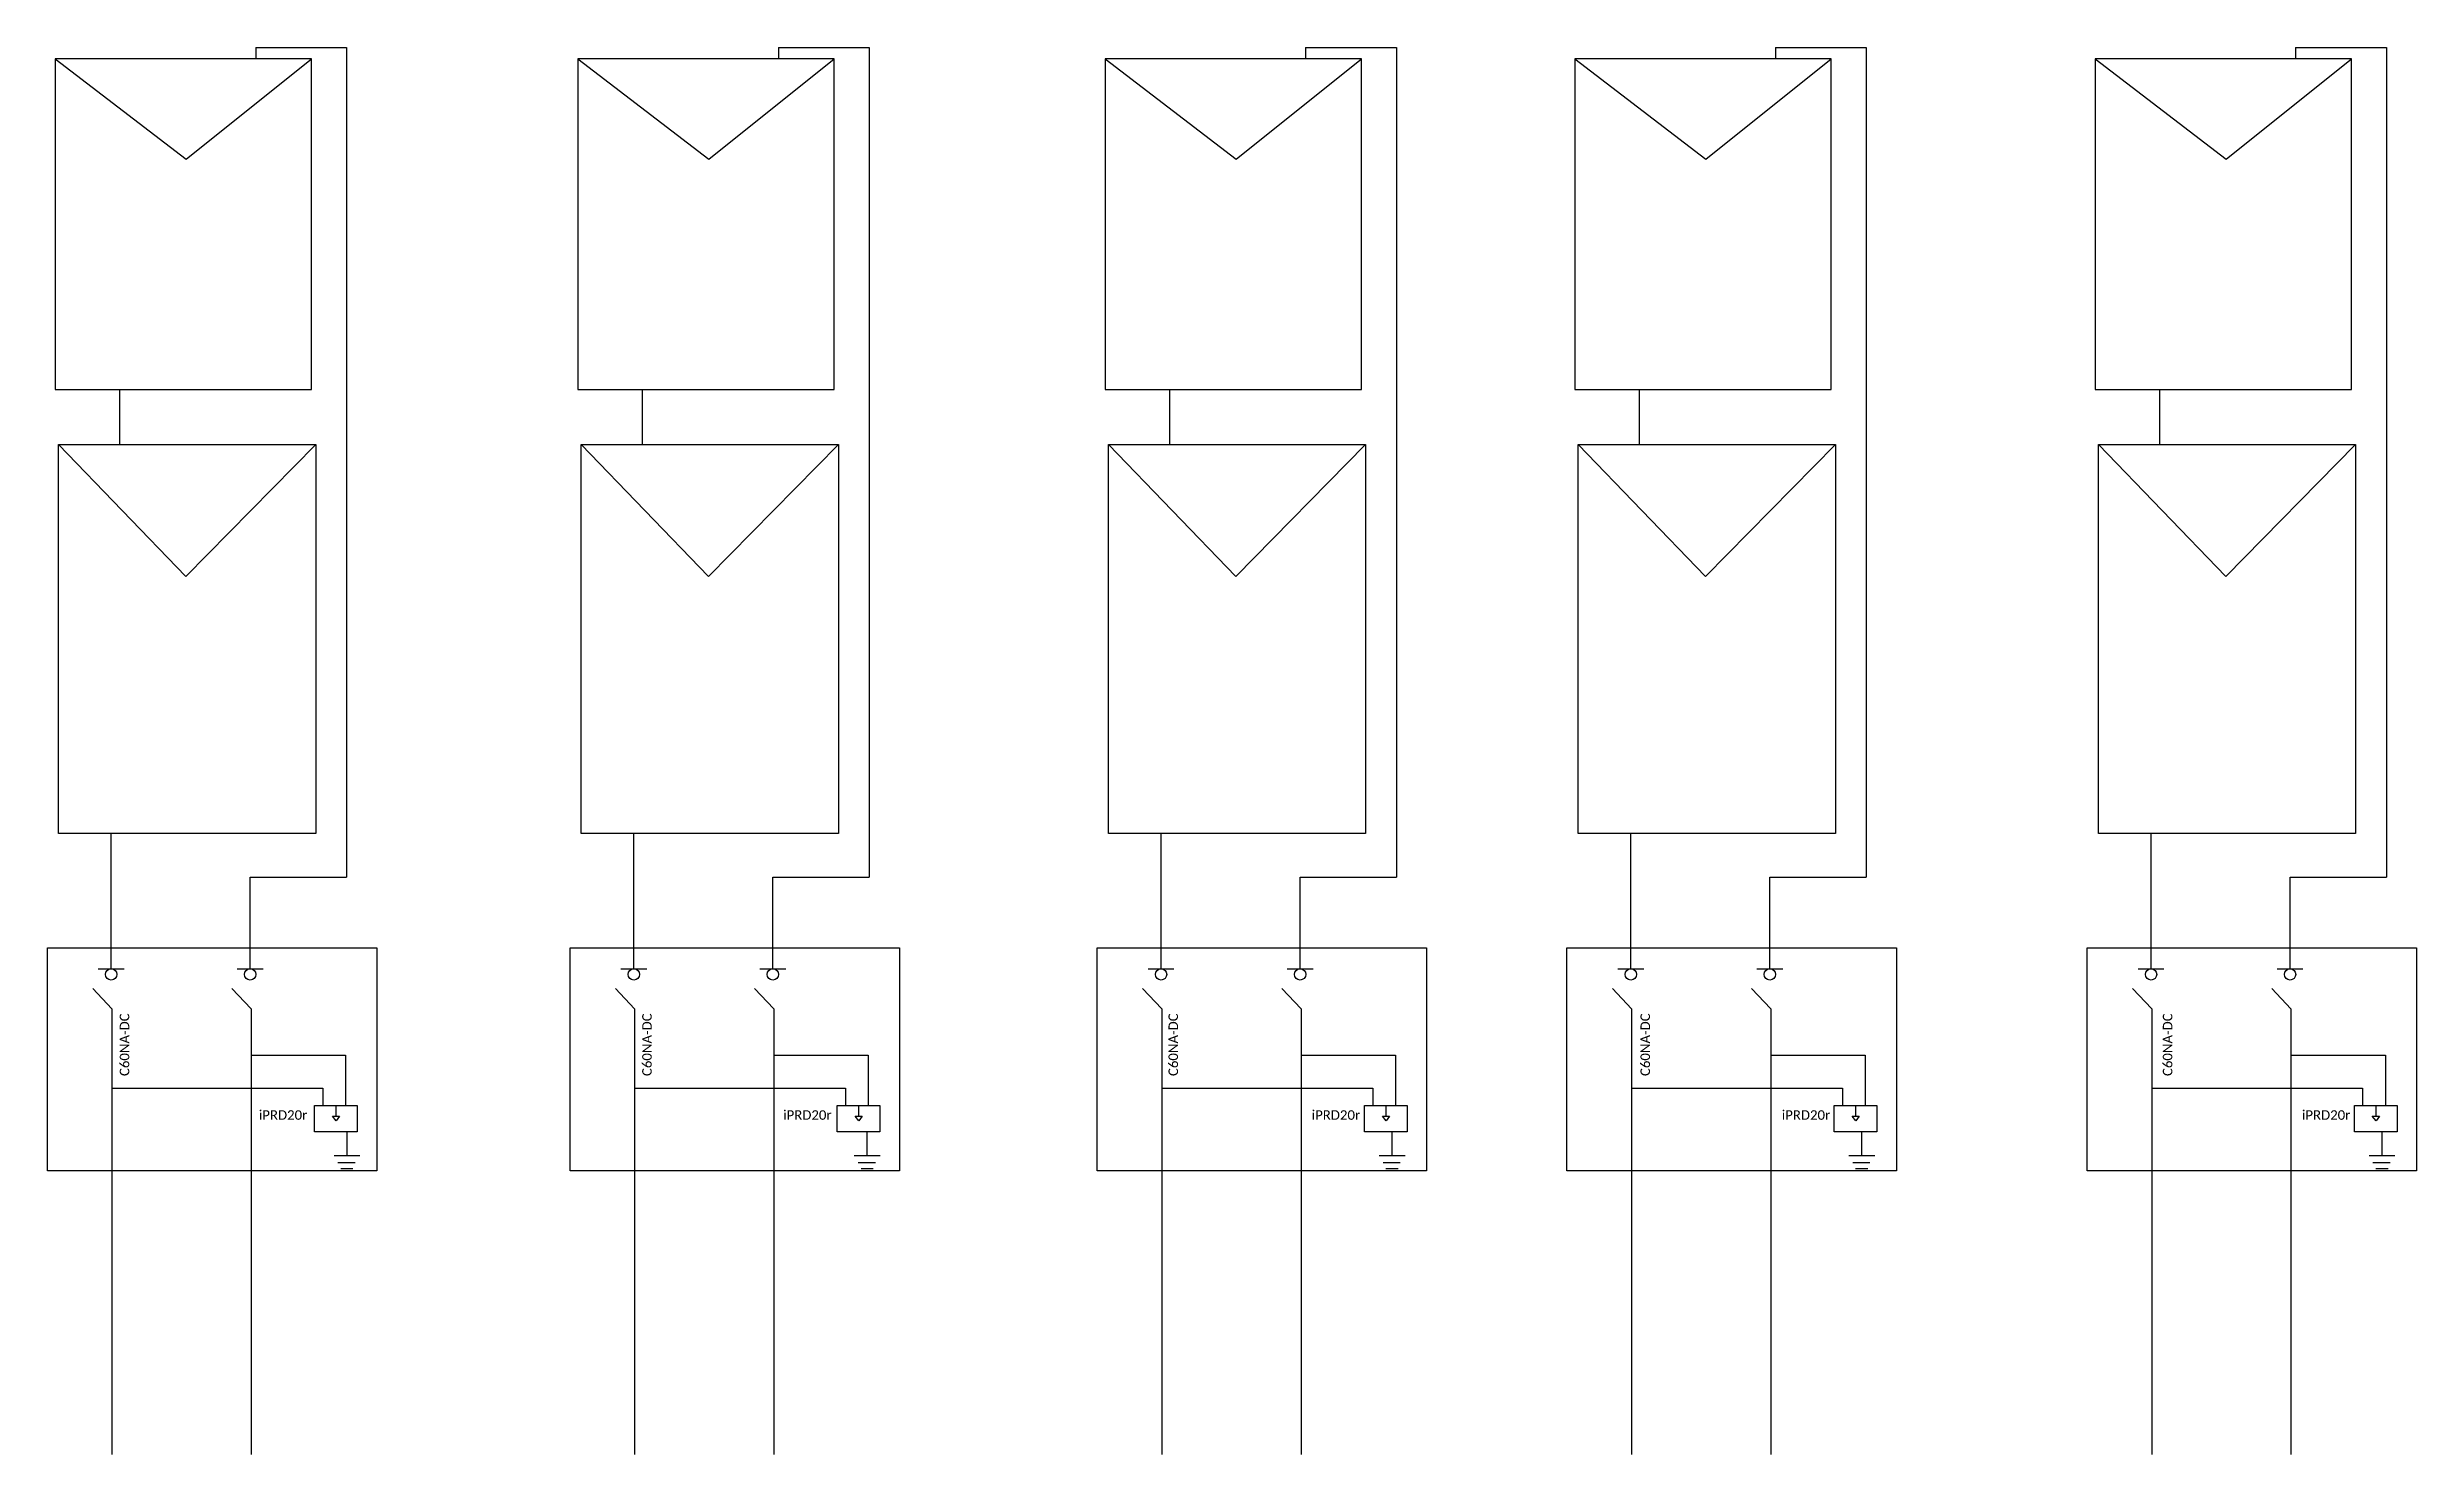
# Model space of a CAD drawing. Header units: inches. Extents: x 355 to 1848, y 183 to 399.
# Drawn here: x 1271.07 to 1316.77, y 349.49 to 376.63 of the extents above; entities that cross this region are included whole.
import ezdxf

# ---------------------------------------------------------------- set-up
doc = ezdxf.new("R2010")
doc.units = ezdxf.units.IN
doc.header["$MEASUREMENT"] = 0
doc.styles.get("Standard").update_dxf_attribs({"font": 'arial.ttf'})

msp = doc.modelspace()

# ---------------------------------------------------------------- texts
at = {"char_height": 0.2, "attachment_point": 1, "rotation": 90}
for insert in [(1272.461, 356.794), (1282.539, 356.794), (1292.69, 356.794), (1301.794, 356.794), (1311.87, 356.794)]:
    msp.add_mtext_dynamic_manual_height_columns('{\\fCalibri|b0|i0|c0|p34;\\H0.91667x;\\C5;C60NA-DC}', width=1.31569, gutter_width=1, heights=[0], dxfattribs=dict(at, insert=insert))
at = {"char_height": 0.2, "attachment_point": 1}
for insert in [(1275.145, 356.134), (1285.258, 356.134), (1295.453, 356.134), (1304.52, 356.134), (1314.554, 356.134)]:
    msp.add_mtext_dynamic_manual_height_columns('{\\fCalibri|b0|i0|c0|p34;\\H0.91667x;\\C3;iPRD20r}', width=0.98739, gutter_width=1, heights=[0], dxfattribs=dict(at, insert=insert))

# ---------------------------------------------------------------- linework, layer by layer
at = {"color": 242, "true_color": 0xcd2027}
for p, q in [((1275.084, 376.63), (1275.084, 376.407)), ((1275.084, 376.63), (1276.835, 376.63)), ((1276.835, 376.63), (1276.835, 360.627)), ((1285.166, 376.63), (1285.166, 376.407)), ((1285.166, 376.63), (1286.917, 376.63)), ((1286.917, 376.63), (1286.917, 360.627)), ((1295.336, 376.63), (1295.336, 376.407)), ((1295.336, 376.63), (1297.087, 376.63)), ((1297.087, 376.63), (1297.087, 360.627)), ((1304.396, 376.63), (1304.396, 376.407)), ((1304.396, 376.63), (1306.147, 376.63)), ((1306.147, 376.63), (1306.147, 360.627)), ((1314.431, 376.63), (1314.431, 376.407)), ((1314.431, 376.63), (1316.182, 376.63)), ((1316.182, 376.63), (1316.182, 360.627)), ((1274.977, 358.864), (1274.977, 360.627)), ((1274.977, 360.627), (1276.835, 360.627)), ((1285.059, 358.864), (1285.059, 360.627)), ((1285.059, 360.627), (1286.917, 360.627)), ((1295.229, 358.864), (1295.229, 360.627)), ((1295.229, 360.627), (1297.087, 360.627)), ((1304.289, 358.864), (1304.289, 360.627)), ((1304.289, 360.627), (1306.147, 360.627)), ((1314.324, 358.864), (1314.324, 360.627)), ((1314.324, 360.627), (1316.182, 360.627)), ((1274.624, 358.484), (1274.995, 358.088)), ((1284.706, 358.484), (1285.077, 358.088)), ((1294.876, 358.484), (1295.247, 358.088)), ((1303.936, 358.484), (1304.307, 358.088)), ((1313.971, 358.484), (1314.342, 358.088))]:
    msp.add_line(p, q, dxfattribs=at)
for p, q in [((1271.218, 376.407), (1273.745, 374.474)), ((1273.745, 374.474), (1276.16, 376.407)), ((1281.3, 376.407), (1283.826, 374.474)), ((1283.826, 374.474), (1286.242, 376.407)), ((1291.47, 376.407), (1293.997, 374.474)), ((1293.997, 374.474), (1296.412, 376.407)), ((1300.53, 376.407), (1303.057, 374.474)), ((1303.057, 374.474), (1305.472, 376.407)), ((1310.565, 376.407), (1313.092, 374.474)), ((1313.092, 374.474), (1315.507, 376.407)), ((1271.282, 368.974), (1273.737, 366.424)), ((1273.737, 366.424), (1276.241, 368.974)), ((1281.364, 368.974), (1283.819, 366.424)), ((1283.819, 366.424), (1286.323, 368.974)), ((1291.534, 368.974), (1293.989, 366.424)), ((1293.989, 366.424), (1296.493, 368.974)), ((1300.594, 368.974), (1303.049, 366.424)), ((1303.049, 366.424), (1305.553, 368.974)), ((1310.63, 368.974), (1313.084, 366.424)), ((1313.084, 366.424), (1315.588, 368.974)), ((1272.047, 358.864), (1272.296, 358.864)), ((1272.296, 358.864), (1272.544, 358.864)), ((1274.728, 358.864), (1274.977, 358.864)), ((1274.977, 358.864), (1275.226, 358.864)), ((1282.129, 358.864), (1282.377, 358.864)), ((1282.377, 358.864), (1282.626, 358.864)), ((1284.81, 358.864), (1285.059, 358.864)), ((1285.059, 358.864), (1285.308, 358.864)), ((1292.299, 358.864), (1292.547, 358.864)), ((1292.547, 358.864), (1292.796, 358.864)), ((1294.98, 358.864), (1295.229, 358.864)), ((1295.229, 358.864), (1295.478, 358.864)), ((1301.359, 358.864), (1301.608, 358.864)), ((1301.608, 358.864), (1301.857, 358.864)), ((1304.04, 358.864), (1304.289, 358.864)), ((1304.289, 358.864), (1304.538, 358.864)), ((1311.394, 358.864), (1311.643, 358.864)), ((1311.643, 358.864), (1311.892, 358.864)), ((1314.076, 358.864), (1314.324, 358.864)), ((1314.324, 358.864), (1314.573, 358.864)), ((1276.564, 356.023), (1276.7, 356.023)), ((1276.635, 355.93), (1276.564, 356.023)), ((1276.629, 356.225), (1276.629, 356.023)), ((1276.7, 356.023), (1276.635, 355.93)), ((1286.645, 356.023), (1286.782, 356.023)), ((1286.716, 355.93), (1286.645, 356.023)), ((1286.711, 356.225), (1286.711, 356.023)), ((1286.782, 356.023), (1286.716, 355.93)), ((1296.815, 356.023), (1296.952, 356.023)), ((1296.887, 355.93), (1296.815, 356.023)), ((1296.881, 356.225), (1296.881, 356.023)), ((1296.952, 356.023), (1296.887, 355.93)), ((1305.876, 356.023), (1306.012, 356.023)), ((1305.947, 355.93), (1305.876, 356.023)), ((1305.941, 356.225), (1305.941, 356.023)), ((1306.012, 356.023), (1305.947, 355.93)), ((1315.911, 356.023), (1316.048, 356.023)), ((1315.982, 355.93), (1315.911, 356.023)), ((1315.976, 356.225), (1315.976, 356.023)), ((1316.048, 356.023), (1315.982, 355.93)), ((1276.845, 355.259), (1276.845, 355.717)), ((1286.879, 355.259), (1286.879, 355.717)), ((1297.003, 355.259), (1297.003, 355.717)), ((1306.064, 355.259), (1306.064, 355.717)), ((1316.099, 355.259), (1316.099, 355.717)), ((1276.595, 355.259), (1276.845, 355.259)), ((1276.669, 355.129), (1277.002, 355.129)), ((1276.845, 355.259), (1277.094, 355.259)), ((1286.63, 355.259), (1286.879, 355.259)), ((1286.704, 355.129), (1287.036, 355.129)), ((1286.879, 355.259), (1287.129, 355.259)), ((1296.754, 355.259), (1297.003, 355.259)), ((1296.828, 355.129), (1297.16, 355.129)), ((1297.003, 355.259), (1297.253, 355.259)), ((1305.814, 355.259), (1306.064, 355.259)), ((1305.888, 355.129), (1306.221, 355.129)), ((1306.064, 355.259), (1306.313, 355.259)), ((1315.849, 355.259), (1316.099, 355.259)), ((1315.923, 355.129), (1316.256, 355.129)), ((1316.099, 355.259), (1316.348, 355.259)), ((1276.726, 355.012), (1276.96, 355.012)), ((1286.761, 355.012), (1286.995, 355.012)), ((1296.885, 355.012), (1297.118, 355.012)), ((1305.945, 355.012), (1306.179, 355.012)), ((1315.98, 355.012), (1316.214, 355.012))]:
    msp.add_line(p, q)
at = {"color": 5}
for p, q in [((1272.462, 368.974), (1272.462, 370.034)), ((1282.544, 368.974), (1282.544, 370.034)), ((1292.714, 368.974), (1292.714, 370.034)), ((1301.774, 368.974), (1301.774, 370.034)), ((1311.809, 368.974), (1311.809, 370.034)), ((1271.94, 358.484), (1272.311, 358.088)), ((1282.022, 358.484), (1282.393, 358.088)), ((1292.192, 358.484), (1292.563, 358.088)), ((1301.252, 358.484), (1301.623, 358.088)), ((1311.287, 358.484), (1311.658, 358.088)), ((1272.311, 356.562), (1276.377, 356.562)), ((1276.377, 356.562), (1276.377, 356.225)), ((1282.393, 356.562), (1286.459, 356.562)), ((1286.459, 356.562), (1286.459, 356.225)), ((1292.563, 356.562), (1296.629, 356.562)), ((1296.629, 356.562), (1296.629, 356.225)), ((1301.623, 356.562), (1305.689, 356.562)), ((1305.689, 356.562), (1305.689, 356.225)), ((1311.658, 356.562), (1315.724, 356.562)), ((1315.724, 356.562), (1315.724, 356.225))]:
    msp.add_line(p, q, dxfattribs=at)
at = {"color": 177, "true_color": 0x293189}
for p, q in [((1272.296, 358.864), (1272.296, 361.471)), ((1282.377, 358.864), (1282.377, 361.471)), ((1292.547, 358.864), (1292.547, 361.471)), ((1301.608, 358.864), (1301.608, 361.471)), ((1311.643, 358.864), (1311.643, 361.471)), ((1272.311, 358.088), (1272.311, 349.494)), ((1282.393, 358.088), (1282.393, 349.494)), ((1292.563, 358.088), (1292.563, 349.494)), ((1301.623, 358.088), (1301.623, 349.494)), ((1311.658, 358.088), (1311.658, 349.494))]:
    msp.add_line(p, q, dxfattribs=at)
at = {"color": 244, "true_color": 0x991b1e}
for p, q in [((1274.995, 358.088), (1274.995, 349.494)), ((1285.077, 358.088), (1285.077, 349.494)), ((1295.247, 358.088), (1295.247, 349.494)), ((1304.307, 358.088), (1304.307, 349.494)), ((1314.342, 358.088), (1314.342, 349.494))]:
    msp.add_line(p, q, dxfattribs=at)
at = {"color": 1}
for p, q in [((1274.995, 357.195), (1276.816, 357.195)), ((1276.816, 357.195), (1276.816, 356.225)), ((1285.077, 357.195), (1286.898, 357.195)), ((1286.898, 357.195), (1286.898, 356.225)), ((1295.247, 357.195), (1297.068, 357.195)), ((1297.068, 357.195), (1297.068, 356.225)), ((1304.307, 357.195), (1306.129, 357.195)), ((1306.129, 357.195), (1306.129, 356.225)), ((1314.342, 357.195), (1316.164, 357.195)), ((1316.164, 357.195), (1316.164, 356.225))]:
    msp.add_line(p, q, dxfattribs=at)
for points in [[(1271.218, 370.034), (1276.16, 370.034), (1276.16, 376.407), (1271.218, 376.407)], [(1281.3, 370.034), (1286.242, 370.034), (1286.242, 376.407), (1281.3, 376.407)], [(1291.47, 370.034), (1296.412, 370.034), (1296.412, 376.407), (1291.47, 376.407)], [(1300.53, 370.034), (1305.472, 370.034), (1305.472, 376.407), (1300.53, 376.407)], [(1310.565, 370.034), (1315.507, 370.034), (1315.507, 376.407), (1310.565, 376.407)], [(1271.282, 368.974), (1276.241, 368.974), (1276.241, 361.471), (1271.282, 361.471)], [(1281.364, 368.974), (1286.323, 368.974), (1286.323, 361.471), (1281.364, 361.471)], [(1291.534, 368.974), (1296.493, 368.974), (1296.493, 361.471), (1291.534, 361.471)], [(1300.594, 368.974), (1305.553, 368.974), (1305.553, 361.471), (1300.594, 361.471)], [(1310.63, 368.974), (1315.588, 368.974), (1315.588, 361.471), (1310.63, 361.471)], [(1271.065, 359.267), (1277.418, 359.267), (1277.418, 354.969), (1271.065, 354.969)], [(1281.147, 359.267), (1287.5, 359.267), (1287.5, 354.969), (1281.147, 354.969)], [(1291.317, 359.267), (1297.67, 359.267), (1297.67, 354.969), (1291.317, 354.969)], [(1300.377, 359.267), (1306.73, 359.267), (1306.73, 354.969), (1300.377, 354.969)], [(1310.412, 359.267), (1316.765, 359.267), (1316.765, 354.969), (1310.412, 354.969)], [(1276.219, 356.225), (1277.039, 356.225), (1277.039, 355.717), (1276.219, 355.717)], [(1286.301, 356.225), (1287.121, 356.225), (1287.121, 355.717), (1286.301, 355.717)], [(1296.471, 356.225), (1297.291, 356.225), (1297.291, 355.717), (1296.471, 355.717)], [(1305.531, 356.225), (1306.351, 356.225), (1306.351, 355.717), (1305.531, 355.717)], [(1315.566, 356.225), (1316.387, 356.225), (1316.387, 355.717), (1315.566, 355.717)]]:
    msp.add_lwpolyline(points, close=True)
for centre in [(1272.296, 358.754), (1274.977, 358.754), (1282.377, 358.754), (1285.059, 358.754), (1292.547, 358.754), (1295.229, 358.754), (1301.608, 358.754), (1304.289, 358.754), (1311.643, 358.754), (1314.324, 358.754)]:
    msp.add_circle(centre, 0.11)

msp.set_redraw_order([(e.dxf.handle, doc.entitydb.next_handle()) for e in msp.query("TEXT MTEXT ATTDEF DIMENSION ARC_DIMENSION")])  # texts and dimensions are drawn at this point

doc.saveas('drawing.dxf')
